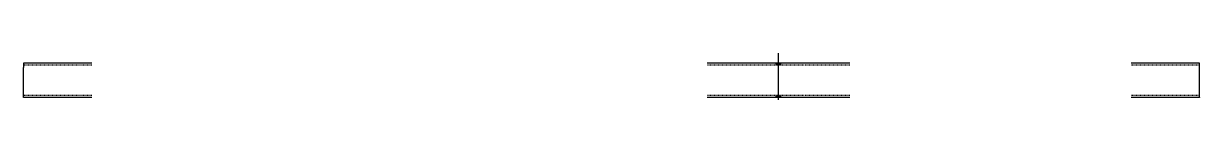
# Model space of a CAD drawing. Header units: millimetres. Extents: x 7 to 12801, y 5 to 182.
# Drawn here: x 7 to 3458, y 8 to 145 of the extents above; entities that cross this region are included whole.
import ezdxf

# ---------------------------------------------------------------- set-up
doc = ezdxf.new("R2010")
doc.units = ezdxf.units.MM
doc.linetypes.add('DXK_LINE_DOT2', pattern=[3.9198, 1.9599, -1.9599])
doc.layers.add('STÅL', color=7, linetype='Continuous')

msp = doc.modelspace()

# ---------------------------------------------------------------- hatches: boundary and pattern name
at = {"layer": 'STÅL', "linetype": 'Continuous'}
for points in [[(2215.5, 109), (2229.5, 109), (2229.5, 115), (2215.5, 115)], [(2215.5, 109), (2229.5, 109), (2229.5, 115), (2215.5, 115)], [(2215.5, 15), (2229.5, 15), (2229.5, 21), (2215.5, 21)], [(2215.5, 15), (2229.5, 15), (2229.5, 21), (2215.5, 21)]]:
    msp.add_hatch(color=3, dxfattribs=at).paths.add_polyline_path(points)

# ---------------------------------------------------------------- linework, layer by layer
at = {"layer": 'STÅL', "color": 3, "linetype": 'Continuous'}
for p, q in [((2222.5, 7.5), (2222.5, 145)), ((2222.5, 7.5), (2222.5, 145)), ((2215.5, 109), (2215.5, 115)), ((2215.5, 109), (2215.5, 115)), ((2229.5, 109), (2229.5, 115)), ((2229.5, 109), (2229.5, 115)), ((2215.5, 15), (2215.5, 21)), ((2215.5, 15), (2215.5, 21)), ((2229.5, 15), (2229.5, 21)), ((2229.5, 15), (2229.5, 21))]:
    msp.add_line(p, q, dxfattribs=at)
at = {"layer": 'STÅL', "color": 2, "linetype": 'Continuous'}
for p, q in [((7.5, 115), (7.5, 103)), ((207.5, 115), (7.5, 115)), ((2431.5, 115), (2013.5, 115)), ((3457.5, 115), (3257.5, 115)), ((3457.5, 15), (3457.5, 115)), ((7.5, 15), (7.5, 103)), ((207.5, 15), (7.5, 15)), ((2431.5, 15), (2013.5, 15)), ((3457.5, 15), (3257.5, 15))]:
    msp.add_line(p, q, dxfattribs=at)
at = {"layer": 'STÅL', "color": 7, "linetype": 'DXK_LINE_DOT2'}
for p, q in [((7.5, 115), (7.5, 114.1)), ((7.5, 114.1), (7.5, 111.5)), ((207.5, 109), (7.5, 109)), ((2431.5, 109), (2013.5, 109)), ((3457.5, 109), (3257.5, 109)), ((7.5, 21.5), (7.5, 22.4)), ((7.5, 21.5), (7.5, 21)), ((207.5, 21), (7.5, 21)), ((7.5, 15), (7.5, 15.9)), ((2431.5, 21), (2013.5, 21)), ((3457.5, 21), (3257.5, 21)), ((3457.5, 15.9), (3457.5, 15))]:
    msp.add_line(p, q, dxfattribs=at)

doc.saveas('drawing.dxf')
